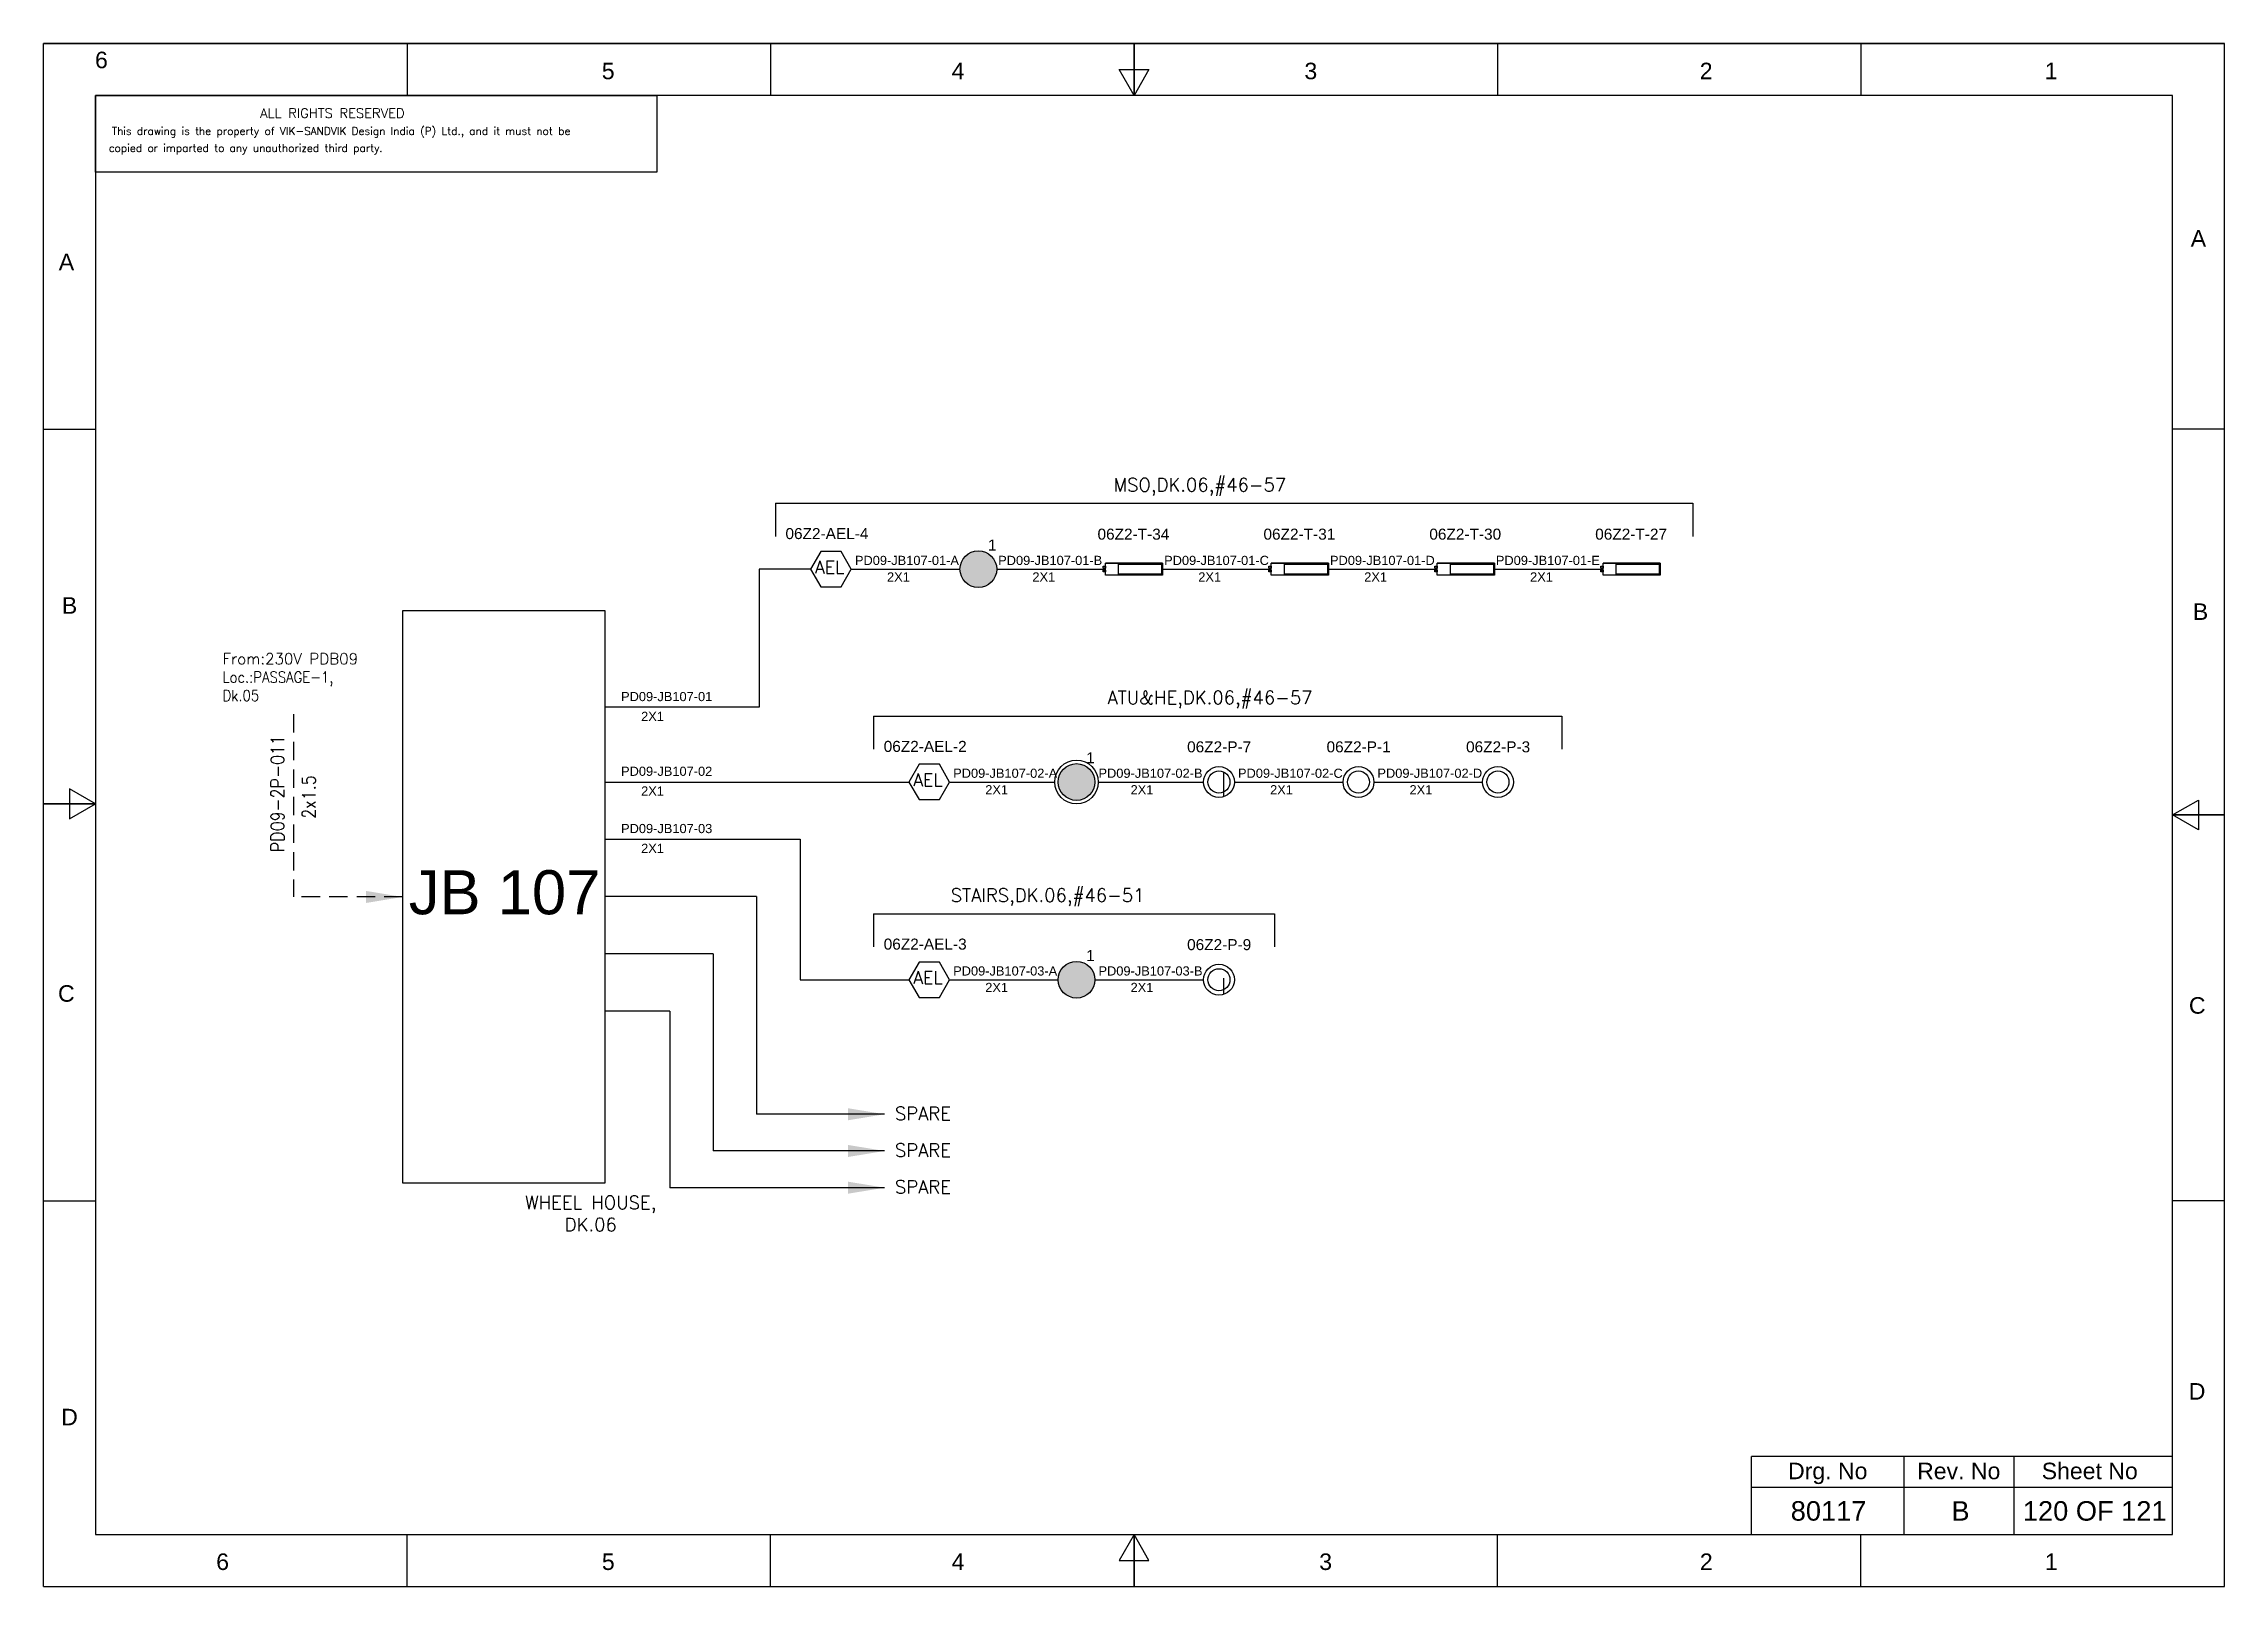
# Model space of a CAD drawing. Header units: inches. Extents: x -3311 to 1429, y -713 to 2436.
# Drawn here: x -14 to 283, y -461.9 to -251.8 of the extents above; entities that cross this region are included whole.
import ezdxf
from ezdxf.enums import TextEntityAlignment as Align

# ---------------------------------------------------------------- set-up
doc = ezdxf.new("R2010")
doc.units = ezdxf.units.IN
doc.linetypes.add('HIDDEN', pattern=[0.375, 0.25, -0.125])
doc.linetypes.add('SOLID', pattern=[0])
for name, color, linetype, lineweight in [('ELEC_TXT-025', 1, 'Continuous', 25), ('HEL-025', 1, 'Continuous', 25), ('HEL-035', 2, 'Continuous', 35)]:
    doc.layers.add(name, color=color, linetype=linetype, lineweight=lineweight)
doc.layers.add('LINE', color=3, linetype='SOLID')
doc.styles.add('_NORMAL', font='arial.ttf')
doc.styles.add('ROMANS', font='simplex.shx', dxfattribs={"width": 0.88})
doc.styles.get("Standard").update_dxf_attribs({"font": 'arial.ttf'})
doc.dimstyles.get("Standard").update_dxf_attribs({"dimtxt": 0.18, "dimasz": 0.18, "dimexe": 0.18, "dimexo": 0.0625, "dimgap": 0.09, "dimtad": 0, "dimtih": 1, "dimtoh": 1, "dimdec": 4, "dimzin": 0, "dimdsep": 46, "dimtxsty": 'Standard', "dimcen": 0.09, "dimadec": 0, "dimazin": 0, "dimtfac": 1, "dimtdec": 4, "dimtofl": 0, "dimtmove": 0, "dimatfit": 3, "dimfxl": 1, "dimtolj": 1, "dimtzin": 0, "dimarcsym": 0})
pattern_1 = [(0, (0, 0), (0, 6.985), [5.08, -1.905]), (90, (0, 0), (-6.985, 4e-16), [5.08, -1.905])]

msp = doc.modelspace()

# ---------------------------------------------------------------- texts
at = {"color": 7}
for s, p in [('PD09-JB107-01-A', (96.45, -322.84)), ('PD09-JB107-01-B', (115.96, -322.84)), ('PD09-JB107-01-C', (138.56, -322.84, -0.03)), ('PD09-JB107-01-D', (161.15, -322.84)), ('PD09-JB107-01-E', (183.74, -322.84)), ('2X1', (100.82, -325.09)), ('2X1', (120.62, -325.09)), ('2X1', (143.21, -325.09)), ('2X1', (165.81, -325.09)), ('2X1', (188.4, -325.09)), ('PD09-JB107-01', (64.6, -341.38)), ('2X1', (67.33, -344.08)), ('PD09-JB107-02', (64.6, -351.55)), ('2X1', (67.33, -354.24)), ('PD09-JB107-02-A', (109.83, -351.82)), ('2X1', (114.2, -354.07)), ('PD09-JB107-02-B', (129.62, -351.82)), ('2X1', (133.99, -354.07)), ('PD09-JB107-02-C', (148.62, -351.82, -0.03)), ('2X1', (152.99, -354.07, -0.03)), ('PD09-JB107-02-D', (167.61, -351.82, -0.05)), ('2X1', (171.98, -354.07, -0.05)), ('PD09-JB107-03', (64.6, -359.35)), ('2X1', (67.33, -362.05)), ('PD09-JB107-03-A', (109.83, -378.74)), ('2X1', (114.2, -380.99)), ('PD09-JB107-03-B', (129.62, -378.74)), ('2X1', (133.99, -380.99))]:
    msp.add_text(s, height=1.25, dxfattribs=at).set_placement(p)
at = {"color": 7, "lineweight": 30}
msp.add_text('JB 107 ', height=6, dxfattribs=at).set_placement((49.9, -367.4), align=Align.MIDDLE_CENTER)
at = {"color": 7}
for s, height, p in [('Drg. No', 2.246, (228.94, -446.2)), ('Rev. No', 2.246, (246.78, -446.2)), ('Sheet No', 2.246, (264.62, -446.2)), ('80117', 2.653, (229.05, -451.64)), ('B', 2.65, (247.02, -451.64)), ('120 OF 121', 2.653, (265.3, -451.64))]:
    msp.add_text(s, height=height, dxfattribs=at).set_placement(p, align=Align.MIDDLE_CENTER)
at = {"char_height": 1.8, "width": 80.3537, "attachment_point": 1, "style": '_NORMAL'}
for s, insert in [('{\\Fromans|c0;\\C2;MSO,DK.06,#46-57}', (131.66, -311.01, 0.03)), ('{\\Fromans|c0;\\C2;ATU&HE,DK.06,#46-57}', (130.85, -339.99, 0.03)), ('{\\Fromans|c0;\\C2;STAIRS,DK.06,#46-51}', (109.5, -366.91, 0.03))]:
    msp.add_mtext(s, dxfattribs=dict(at, insert=insert))
at = {"color": 7, "insert": (10.33, -334.86), "char_height": 1.5, "width": 44.8449, "attachment_point": 1}
msp.add_mtext('{\\Fromans|c0;\\C2;From:230V PDB09 \\P\\Fsimplex|c0;\\W0.88;Loc.:PASSAGE-1,\\PDk.05}', dxfattribs=at)
at = {"color": 7, "insert": (16.92, -361.95), "char_height": 1.8, "width": 17.1296, "attachment_point": 1, "rotation": 90, "style": '_NORMAL'}
msp.add_mtext('{\\Fromans|c0;\\W0.88;PD09-2P-011}', dxfattribs=at)
at = {"color": 7, "insert": (21.19, -357.38), "char_height": 1.8, "attachment_point": 1, "rotation": 90, "style": '_NORMAL'}
msp.add_mtext('{\\Fsimplex|c0;\\W0.88;2x1.5}', dxfattribs=at)
at = {"color": 7, "char_height": 1.8, "width": 8.1658, "attachment_point": 1, "style": '_NORMAL'}
for insert in [(101.9, -396.63), (101.9, -401.63), (101.9, -406.63)]:
    msp.add_mtext('{\\Fromans|c0;\\C2;SPARE}', dxfattribs=dict(at, insert=insert))
at = {"color": 7, "insert": (50.9, -408.76), "char_height": 1.8, "attachment_point": 1, "style": '_NORMAL'}
msp.add_mtext('\\pxqc;{\\Fromans|c0;\\C2;WHEEL HOUSE, \\PDK.06}', dxfattribs=at)

# ---------------------------------------------------------------- blocks, each defined once
blk = doc.blocks.new('fr')
at = {"color": 7, "linetype": 'Continuous'}
for p, q in [((33763.99, 4500.4), (33466.99, 4500.4)), ((33466.99, 4500.4), (33763.99, 4500.4)), ((33466.99, 4290.33), (33466.99, 4500.4)), ((33516.49, 4500.4), (33516.49, 4493.33)), ((33565.99, 4500.4), (33565.99, 4493.33)), ((33615.49, 4500.4), (33615.49, 4493.33)), ((33615.49, 4493.33), (33615.49, 4500.4)), ((33615.49, 4500.4), (33615.49, 4493.33)), ((33664.99, 4500.4), (33664.99, 4493.33)), ((33714.49, 4500.4), (33714.49, 4493.33)), ((33763.99, 4290.33), (33763.99, 4500.4)), ((33763.99, 4290.33), (33763.99, 4500.4)), ((33615.49, 4493.33), (33613.45, 4496.87)), ((33613.45, 4496.87), (33617.53, 4496.87)), ((33617.53, 4496.87), (33615.49, 4493.33)), ((33756.92, 4493.33), (33474.06, 4493.33)), ((33474.06, 4493.33), (33474.06, 4297.41)), ((33756.92, 4297.41), (33756.92, 4493.33)), ((33466.99, 4447.89), (33474.06, 4447.89)), ((33763.99, 4447.89), (33756.92, 4447.89)), ((33474.06, 4396.87), (33470.53, 4398.91)), ((33470.53, 4398.91), (33470.53, 4394.83)), ((33466.99, 4396.87), (33474.06, 4396.87)), ((33474.06, 4396.87), (33466.99, 4396.87)), ((33466.99, 4396.87), (33474.06, 4396.87)), ((33470.53, 4394.83), (33474.06, 4396.87)), ((33756.92, 4395.37), (33760.45, 4397.41)), ((33760.45, 4397.41), (33760.45, 4393.33)), ((33763.99, 4395.37), (33756.92, 4395.37)), ((33760.45, 4393.33), (33756.92, 4395.37)), ((33756.92, 4395.37), (33763.99, 4395.37)), ((33763.99, 4395.37), (33756.92, 4395.37)), ((33466.99, 4342.85), (33474.06, 4342.85)), ((33763.99, 4342.85), (33756.92, 4342.85)), ((33474.06, 4297.41), (33756.92, 4297.41)), ((33516.49, 4290.33), (33516.49, 4297.41)), ((33565.99, 4290.33), (33565.99, 4297.41)), ((33615.49, 4297.41), (33613.45, 4293.87)), ((33615.49, 4290.33), (33615.49, 4297.41)), ((33617.53, 4293.87), (33615.49, 4297.41)), ((33615.49, 4297.41), (33615.49, 4290.33)), ((33615.49, 4290.33), (33615.49, 4297.41)), ((33664.99, 4290.33), (33664.99, 4297.41)), ((33714.49, 4290.33), (33714.49, 4297.41)), ((33613.45, 4293.87), (33617.53, 4293.87)), ((33466.99, 4290.33), (33763.99, 4290.33)), ((33466.99, 4290.33), (33763.99, 4290.33))]:
    blk.add_line(p, q, dxfattribs=at)
at = {"color": 7, "style": '_NORMAL'}
for s, p in [('6', (33474.86, 4498.18)), ('5', (33543.88, 4496.68)), ('4', (33591.52, 4496.68)), ('3', (33639.57, 4496.68)), ('2', (33693.41, 4496.68)), ('1', (33740.39, 4496.68)), ('A', (33760.45, 4473.88)), ('A', (33470.1, 4470.68)), ('B', (33470.52, 4423.9)), ('B', (33760.74, 4423.06)), ('C', (33470.08, 4371.07)), ('C', (33760.29, 4369.44)), ('D', (33760.27, 4316.89)), ('D', (33470.51, 4313.39)), ('6', (33491.37, 4293.69)), ('5', (33543.89, 4293.69)), ('4', (33591.53, 4293.69)), ('3', (33641.59, 4293.69)), ('2', (33693.43, 4293.69)), ('1', (33740.41, 4293.69))]:
    blk.add_text(s, height=2.25, dxfattribs=at).set_placement(p, align=Align.MIDDLE_CENTER)
blk = doc.blocks.new('A$C4BAD7D21')
at = {"layer": 'HEL-025'}
blk.add_lwpolyline([(-34000, 0), (-34000, 2086), (-18714, 2086), (-18714, 0)], close=True, dxfattribs=at)
at = {"layer": 'HEL-025', "style": 'ROMANS'}
for s, p in [('This drawing is the property of VIK-SANDVIK Design India (P) Ltd., and it must not be', (-33558, 1016)), (' copied or imparted to any unauthorized third party.', (-33785, 550))]:
    blk.add_text(s, height=210, dxfattribs=at).set_placement(p)
at = {"layer": 'HEL-035', "style": 'ROMANS'}
blk.add_text('     ALL RIGHTS RESERVED', height=262.5, dxfattribs=at).set_placement((-30497, 1476))
blk = doc.blocks.new('FIXED_KEY_SWITCH')
h = blk.add_hatch(color=1)
h.dxf.hatch_style = 1
edge = h.paths.add_edge_path()
edge.add_arc((848.13, 1737.46), 2.5, 0, 360)
at = {"color": 1}
blk.add_circle((848.13, 1737.46), 2.5, dxfattribs=at)
at = {"color": 7, "insert": (849.44, 1741.5), "char_height": 1.5, "attachment_point": 1, "style": '_NORMAL'}
blk.add_mtext_dynamic_manual_height_columns('1', width=1.5, gutter_width=7.5, heights=[0], dxfattribs=at)
blk = doc.blocks.new('SWT')
blk.add_blockref('FIXED_KEY_SWITCH', (0, 0))
blk.add_attdef('TAG_NO', (844.55, 1741.11), '', height=1.5)
blk = doc.blocks.new('AEL')
at = {"color": 4}
blk.add_lwpolyline([(989.98, -190.09), (992.75, -190.09), (994.14, -187.69), (992.75, -185.28), (989.98, -185.28), (988.59, -187.69)], close=True, dxfattribs=at)
at = {"color": 4, "style": 'ROMANS'}
blk.add_text('AEL', height=1.725, dxfattribs=at).set_placement((989.2, -188.27))
blk = doc.blocks.new('AEL_L')
blk.add_blockref('AEL', (0, 0))
blk.add_attdef('TAG_NO', (986.55, -183.59), '', height=1.5)
blk = doc.blocks.new('2A')
at = {"color": 7, "lineweight": -3, "ltscale": 2.5}
blk.add_line((790.02, 1997.62, -0.03), (782.23, 1997.62, -0.03), dxfattribs=at)
at = {"color": 7, "lineweight": -3, "ltscale": 2.5, "elevation": -0.03}
for points in [[(781.91, 1997.21), (782.23, 1997.21), (782.23, 1996.94), (781.91, 1996.94)], [(781.91, 1996.7), (782.23, 1996.7), (782.23, 1996.44), (781.91, 1996.44)], [(782.23, 1997.62), (790.02, 1997.62), (790.02, 1996.02), (782.23, 1996.02)], [(784.03, 1997.5), (789.88, 1997.5), (789.88, 1996.14), (784.03, 1996.14)]]:
    blk.add_lwpolyline(points, close=True, dxfattribs=at)
blk = doc.blocks.new('LED TUBE LIGHT 30W')
blk.add_blockref('2A', (179.91, -357.89))
blk.add_attdef('TAG_NO.', (962.52, 1642.97), '', height=1.5)
blk = doc.blocks.new('1')
h = blk.add_hatch()
h.set_pattern_fill('ANGLE', color=6)
h.set_pattern_definition(pattern_1)
h.paths.add_polyline_path([(303.23, 2044.43, 1), (306.22, 2044.43, 1)], flags=0)
h.paths.add_polyline_path([(302.63, 2044.43, 1), (306.83, 2044.43, 1)])
h.paths.add_polyline_path([(306.22, 2044.43, -1), (303.23, 2044.43, -1)], flags=16)
h = blk.add_hatch()
h.set_pattern_fill('ANGLE', color=6)
h.set_pattern_definition(pattern_1)
h.paths.add_polyline_path([(303.23, 2044.43, 1), (306.22, 2044.43, 1)])
at = {"color": 6}
for radius in [2.1, 1.5]:
    blk.add_circle((304.73, 2044.43), radius, dxfattribs=at)
blk = doc.blocks.new('LED PENDENT LIGHT 15W')
blk.add_blockref('1', (0, 0))
blk.add_attdef('TAG_NO', (301.63, 2048.1), '', height=1.5)

# ---------------------------------------------------------------- linework, layer by layer
for p, q in [((83.41, -323.41), (83.41, -342.22)), ((90.41, -323.41), (83.41, -323.41)), ((83.06, -367.99), (62.42, -367.99)), ((83.06, -367.99), (83.06, -397.63)), ((77.14, -375.8), (62.42, -375.8)), ((77.14, -375.8), (77.14, -402.63)), ((71.22, -383.6), (62.42, -383.6)), ((71.22, -383.6), (71.22, -407.63))]:
    msp.add_line(p, q)
at = {"color": 7, "linetype": 'Continuous'}
for p, q in [((275.88, -444.25), (218.57, -444.25)), ((218.57, -454.84), (218.57, -444.25)), ((239.34, -454.84), (239.34, -444.25)), ((254.35, -454.84), (254.35, -444.25)), ((218.57, -448.43), (275.88, -448.43))]:
    msp.add_line(p, q, dxfattribs=at)
msp.add_lwpolyline([(62.42, -329.09), (34.85, -329.09), (34.85, -406.99), (62.42, -406.99)], close=True)
at = {"linetype": 'HIDDEN', "ltscale": 10}
msp.add_lwpolyline([(19.98, -343.17), (19.98, -368.04)], dxfattribs=at)
at = {"layer": 'LINE', "color": 0}
for p, q in [((85.63, -314.44, 0.03), (85.63, -318.94, 0.03)), ((85.63, -314.44, 0.03), (210.58, -314.44, 0.03)), ((210.58, -314.44, 0.03), (210.58, -318.94, 0.03)), ((95.96, -323.41), (110.76, -323.41)), ((115.76, -323.41), (130.55, -323.41)), ((138.35, -323.41), (153.15, -323.41)), ((160.95, -323.41), (175.74, -323.41)), ((183.54, -323.41), (198.34, -323.41)), ((83.41, -342.22), (62.42, -342.22)), ((99, -343.42, 0.03), (99, -347.92, 0.03)), ((99, -343.42, 0.03), (192.72, -343.42, 0.03)), ((192.72, -343.42, 0.03), (192.72, -347.92, 0.03)), ((62.42, -352.39), (88.99, -352.39)), ((88.99, -352.39), (103.78, -352.39)), ((109.34, -352.39), (123.66, -352.39)), ((129.61, -352.39), (143.93, -352.39)), ((148.13, -352.39, -0.03), (162.92, -352.39, -0.03)), ((167.12, -352.39, -0.05), (181.92, -352.39, -0.05)), ((62.42, -360.19), (88.99, -360.19)), ((88.99, -360.19), (88.99, -379.31)), ((99, -370.34, 0.03), (99, -374.84, 0.03)), ((99, -370.34, 0.03), (153.57, -370.34, 0.03)), ((153.57, -370.34, 0.03), (153.57, -374.84, 0.03)), ((88.99, -379.31), (103.78, -379.31)), ((109.34, -379.31), (124.13, -379.31)), ((129.13, -379.31), (143.93, -379.31))]:
    msp.add_line(p, q, dxfattribs=at)
msp.add_circle((126.63, -352.39), 2.97, dxfattribs=at)

# ---------------------------------------------------------------- block references
for name, p in [('fr', (-33481.03, -4752.25)), ('SWT', (-734.87, -2060.87)), ('SWT', (-721.5, -2089.85)), ('SWT', (-721.5, -2116.77))]:
    msp.add_blockref(name, p)
ref = msp.add_blockref('AEL_L', (-898.18, -135.72))
ref.add_attrib('TAG_NO', '06Z2-AEL-4', (86.99, -319.31), dxfattribs={"color": 4, "height": 1.5})
ref = msp.add_blockref('LED TUBE LIGHT 30W', (-831.58, -1962.34, 0.03))
ref.add_attrib('TAG_NO.', '06Z2-T-34', (129.49, -319.39, 0.03), dxfattribs={"height": 1.5})
ref = msp.add_blockref('LED TUBE LIGHT 30W', (-808.98, -1962.34, 0.03))
ref.add_attrib('TAG_NO.', '06Z2-T-31', (152.09, -319.39, 0.03), dxfattribs={"height": 1.5})
ref = msp.add_blockref('LED TUBE LIGHT 30W', (-786.39, -1962.34, 0.03))
ref.add_attrib('TAG_NO.', '06Z2-T-30', (174.68, -319.39, 0.03), dxfattribs={"height": 1.5})
ref = msp.add_blockref('LED TUBE LIGHT 30W', (-763.8, -1962.34, 0.03))
ref.add_attrib('TAG_NO.', '06Z2-T-27', (197.27, -319.39, 0.03), dxfattribs={"height": 1.5})
ref = msp.add_blockref('AEL_L', (-884.8, -164.7))
ref.add_attrib('TAG_NO', '06Z2-AEL-2', (100.37, -348.29), dxfattribs={"color": 4, "height": 1.5})
ref = msp.add_blockref('LED PENDENT LIGHT 15W', (-158.7, -2396.82, -0.03))
ref.add_attrib('TAG_NO', '06Z2-P-7', (141.69, -348.35, -0.03), dxfattribs={"height": 1.5})
ref = msp.add_blockref('LED PENDENT LIGHT 15W', (-139.7, -2396.82, -0.05))
ref.add_attrib('TAG_NO', '06Z2-P-1', (160.68, -348.35, -0.05), dxfattribs={"height": 1.5})
ref = msp.add_blockref('LED PENDENT LIGHT 15W', (-120.71, -2396.82, -0.08))
ref.add_attrib('TAG_NO', '06Z2-P-3', (179.68, -348.35, -0.08), dxfattribs={"height": 1.5})
ref = msp.add_blockref('AEL_L', (-884.8, -191.62))
ref.add_attrib('TAG_NO', '06Z2-AEL-3', (100.37, -375.21), dxfattribs={"color": 4, "height": 1.5})
ref = msp.add_blockref('LED PENDENT LIGHT 15W', (-158.7, -2423.74, -0.03))
ref.add_attrib('TAG_NO', '06Z2-P-9', (141.69, -375.28, -0.03), dxfattribs={"height": 1.5})
at = {"layer": 'ELEC_TXT-025', "color": 0, "xscale": 0.005, "yscale": 0.005, "zscale": 0.005}
msp.add_blockref('A$C4BAD7D21', (163.03, -269.35), dxfattribs=at)

msp.set_redraw_order([(e.dxf.handle, doc.entitydb.next_handle()) for e in msp.query("TEXT MTEXT ATTDEF DIMENSION ARC_DIMENSION")])  # texts and dimensions are drawn at this point

# ---------------------------------------------------------------- leaders
at = {"linetype": 'HIDDEN', "ltscale": 10}
msp.add_leader([(34.85, -368.04), (19.98, -368.04)], dimstyle='Standard', override={"dimasz": 5, "dimarcsym": 1}, dxfattribs=at)
for points in [[(100.5, -397.63), (83.06, -397.63)], [(100.5, -402.63), (77.14, -402.63)], [(100.5, -407.63), (71.22, -407.63)]]:
    msp.add_leader(points, dimstyle='Standard', override={"dimasz": 5, "dimarcsym": 1})

doc.saveas('drawing.dxf')
